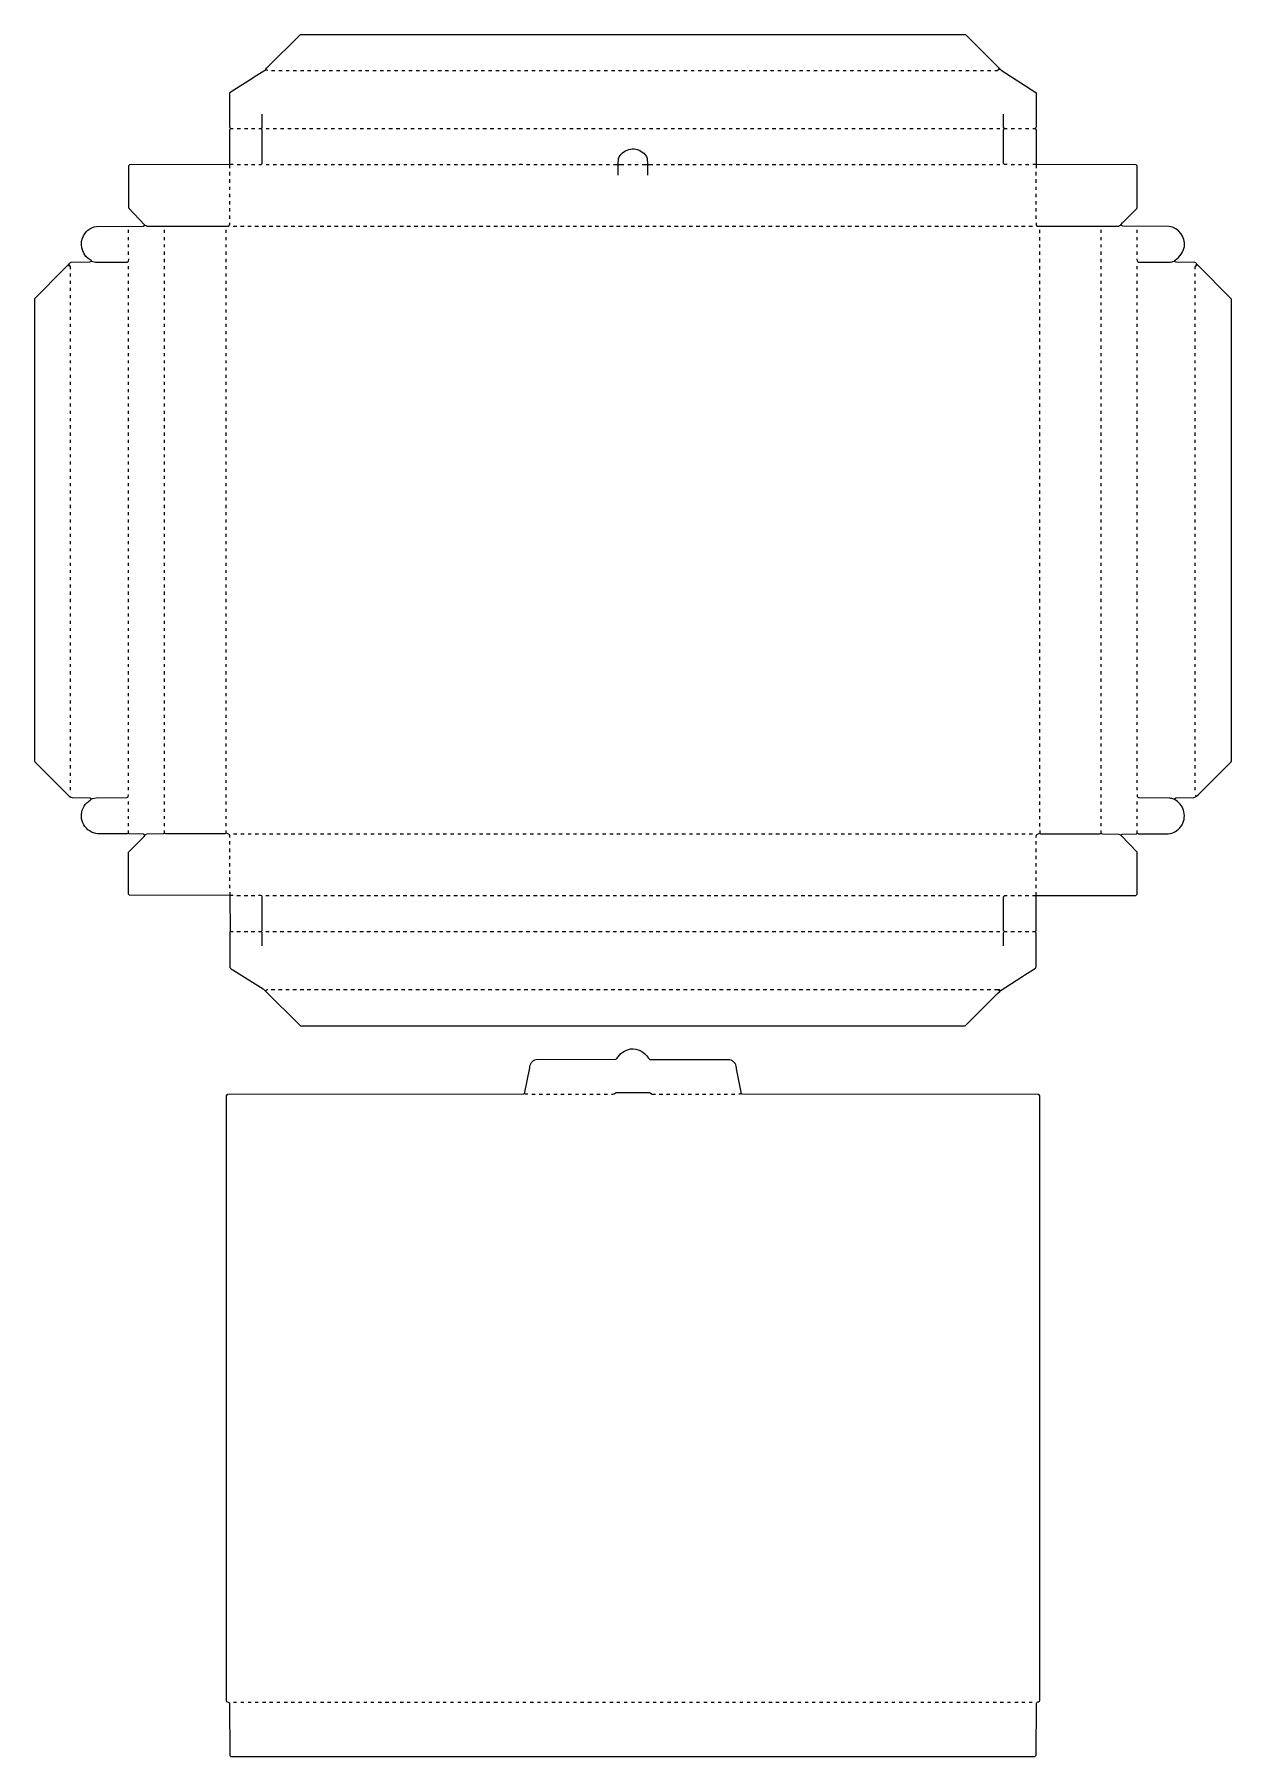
# Model space of a CAD drawing. Extents: x 453 to 4363, y 652 to 6274.
import ezdxf

# ---------------------------------------------------------------- set-up
doc = ezdxf.new("R2010")
doc.units = 0
doc.layers.get('0').update_dxf_attribs({"linetype": 'CONTINUOUS'})

msp = doc.modelspace()

# ---------------------------------------------------------------- linework, layer by layer
at = {"color": 7, "linetype": 'CONTINUOUS'}
for points in [[(1091, 5837), (1091, 5849), (1091.5, 5963), (1093, 5967), (1091.8, 5968.9), (1091, 5970), (1091, 6084), (1092, 6086), (1166.1, 6132.8), (1171, 6136, -0.067868), (1174.1, 6137.8), (1208, 6159), (1208.3, 6160.9), (1212, 6165), (1320.9, 6273.2), (1322, 6274), (3493, 6274), (3495, 6273), (3604, 6164), (3604, 6163), (3606, 6162), (3610.8, 6157.8), (3724, 6085), (3724.2, 6084.1), (3725, 6083), (3725, 5972, 0.165541), (3723, 5967), (3723.3, 5965.1), (3724.5, 5962), (3725, 5849), (3725, 5837)], [(1215, 6156, -0.126966), (1208, 6159)], [(3590, 6156), (3599, 6156.4), (3601, 6158, 0.150937), (3606, 6162)], [(1186, 5849), (1194.1, 5849.7, 0.179961), (1197, 5853), (1197, 5963, -0.120666), (1195, 5967), (1195.2, 5967.9), (1196.5, 5971), (1197, 6014)], [(3630, 5849), (3620.9, 5849.7, -0.179961), (3618, 5853), (3618, 5962, 0.165541), (3620, 5967), (3619.8, 5967.9), (3618.5, 5971), (3618, 6014)], [(1102, 5849), (1091, 5849), (765, 5848.5), (763.1, 5847.8, 0.07409), (760, 5844), (760, 5708), (814, 5651, -0.126966), (821, 5648), (1086, 5648, 0.351261), (1091, 5659)], [(2036, 5849, -0.240339), (2047, 5849)], [(2360, 5815), (2360, 5849), (2360.5, 5869, -0.485628), (2438.1, 5890.2, -0.161753), (2454.5, 5870), (2455, 5849), (2455, 5815)], [(2769, 5849, -0.270903), (2780, 5849)], [(3725, 5659), (3725, 5651), (3729, 5648), (3994, 5648, -0.126706), (4001, 5651), (4001.3, 5652.9), (4007, 5659), (4053.2, 5705.9), (4054, 5707), (4055, 5708), (4055, 5845), (4051.1, 5848.2), (3725, 5849), (3714, 5849)], [(639, 5533), (639, 5535), (638, 5536, -0.359948), (609.7, 5609.1, -0.267798), (656, 5647.5), (808, 5648.5), (814, 5651)], [(4176, 5533), (4179, 5537, 0.204948), (4209, 5582, 0.395505), (4159, 5647.5), (4008, 5648.5), (4006.1, 5649.2, 0.105047), (4001, 5651)], [(760, 5541), (759.3, 5532.9, -0.179961), (756, 5530), (653, 5530), (639, 5533), (638.1, 5532.8), (633, 5530.5), (572, 5529.5, 0.13687), (565, 5524), (564, 5522), (563.1, 5521.8), (551, 5510), (550, 5509), (453.8, 5412.1), (453, 5411), (453, 3901), (454, 3899), (566, 3787), (572.1, 3784.2), (572.9, 3783.8), (576, 3782.5), (634, 3781.5, -0.09369), (639, 3779), (643.1, 3779.6), (655, 3781.5), (755, 3782.5, 0.237929), (759.6, 3786.1), (760, 3793)], [(4055, 3793), (4055, 3786, 0.251008), (4060, 3782.5), (4160, 3781.5, -0.083941), (4173, 3779), (4176, 3779), (4181, 3781.5), (4239, 3782.5, 0.10843), (4247, 3787), (4248.9, 3787.3), (4255, 3793), (4361.2, 3899.9), (4363, 3903), (4363, 5410), (4362.2, 5411.1), (4252, 5522), (4251, 5522), (4250, 5524, 0.189148), (4243, 5529.5), (4182, 5530.5), (4176, 5533), (4174.1, 5532.7), (4162, 5530), (4059, 5530, -0.261581), (4055.4, 5534.1), (4055, 5541)], [(4244, 5508), (4244.4, 5516), (4246, 5518, -0.218584), (4250, 5524)], [(1091, 3652, 0.292117), (1088, 3663), (1079, 3666, 0.120666), (1075, 3664), (882, 3664, 0.120666), (878, 3666), (877.1, 3665.8), (874, 3664.5), (820, 3663.5, 0.093588), (815, 3661), (812, 3661), (810.1, 3662.2), (808.9, 3662.8), (762.9, 3664.8), (760, 3666, 0.120666), (756, 3664), (659, 3664), (653.1, 3665.4, -0.120374), (627.8, 3677.8, -0.516364), (635, 3774), (639.8, 3778.1), (640, 3779)], [(3737, 3675), (3737, 3666), (3740, 3664), (3933, 3664, -0.120666), (3937, 3666), (3937.9, 3665.8), (3941, 3664.5), (3995, 3663.5, -0.093588), (4000, 3661), (4003, 3661), (4004.9, 3662.2), (4006.1, 3662.8), (4052.1, 3664.8), (4055, 3666, -0.120666), (4059, 3664), (4156, 3664), (4161.9, 3665.4, 0.452603), (4205.8, 3741.9, 0.188984), (4177, 3776), (4175, 3778), (4175, 3779)], [(4247, 3787, 0.120666), (4245, 3791)], [(3725, 3652, -0.186173), (3726.5, 3662.5), (3737, 3666)], [(1091, 3474), (1091, 3463), (1092, 3345), (1091.7, 3343.1), (1091, 3342), (1091, 3228, 0.084052), (1101.2, 3220.2), (1104.2, 3218.2), (1199.8, 3157.8), (1206, 3153, 0.071294), (1213.1, 3155.7), (1215, 3156)], [(1197, 3299), (1196.5, 3342, 0.142859), (1195, 3345, -0.120666), (1197, 3349), (1197, 3460, 0.226107), (1193, 3462.6), (1185, 3463)], [(1207, 3153), (1207, 3152), (1319.8, 3039.8), (1322, 3038), (3493, 3038), (3495.1, 3039.8), (3599, 3143), (3606, 3150), (3608, 3152), (3610.1, 3153.8), (3675.1, 3195.8), (3677.9, 3197.2, -0.103766), (3681, 3199), (3685, 3202, -0.067868), (3688.1, 3203.8), (3718.9, 3223.2, 0.109652), (3725, 3230), (3725, 3341, -0.120666), (3723, 3345), (3723.3, 3346.9), (3724.5, 3350), (3725, 3463), (3725, 3474)], [(3618, 3299), (3618.5, 3341), (3620, 3345, 0.120666), (3618, 3349), (3618, 3459, -0.262855), (3622, 3462.6), (3630, 3463)], [(2054, 2816), (2070.6, 2900.1, -0.361418), (2092, 2927.5), (2352, 2928.5, 0.113689), (2355, 2931, -0.206094), (2400, 2962, -0.287941), (2458, 2933), (2463, 2928), (2723, 2927.5, -0.365141), (2744.6, 2900.9), (2745.4, 2897.1), (2760.6, 2820.9), (2761, 2816)], [(2065, 2814, -0.137217), (2054, 2816), (2053.1, 2815.8), (2050, 2814.5), (1084, 2813.5, 0.247962), (1079, 2809), (1079, 834, 0.209471), (1088, 829, -0.241897), (1090.5, 825), (1091, 655), (1093.9, 652.8), (1095, 652), (3720, 652), (3721.9, 653.2), (3723, 654, 0.141633), (3724.5, 657), (3725.5, 826, -0.456286), (3732.9, 830.4, 0.158709), (3737, 835), (3737, 2809, 0.216467), (3732, 2813.5), (2765, 2814.5), (2761, 2816), (2758.9, 2815.2, -0.138157), (2754, 2814)], [(2338, 2814, 0.198961), (2353, 2820), (2462, 2820), (2471, 2814.5), (2481, 2814)]]:
    msp.add_lwpolyline(points, format="xyb", dxfattribs=at)
for points in [[(1227, 6156), (1238, 6156)], [(1251, 6156), (1262, 6156)], [(1275, 6156), (1285, 6156)], [(1298, 6156), (1309, 6156)], [(1322, 6156), (1333, 6156)], [(1345, 6156), (1356, 6156)], [(1369, 6156), (1380, 6156)], [(1393, 6156), (1404, 6156)], [(1416, 6156), (1427, 6156)], [(1440, 6156), (1451, 6156)], [(1464, 6156), (1474, 6156)], [(1487, 6156), (1498, 6156)], [(1511, 6156), (1522, 6156)], [(1534, 6156), (1545, 6156)], [(1558, 6156), (1569, 6156)], [(1582, 6156), (1593, 6156)], [(1605, 6156), (1616, 6156)], [(1629, 6156), (1640, 6156)], [(1653, 6156), (1663, 6156)], [(1676, 6156), (1687, 6156)], [(1700, 6156), (1711, 6156)], [(1723, 6156), (1734, 6156)], [(1747, 6156), (1758, 6156)], [(1771, 6156), (1782, 6156)], [(1794, 6156), (1805, 6156)], [(1818, 6156), (1829, 6156)], [(1842, 6156), (1852, 6156)], [(1865, 6156), (1876, 6156)], [(1889, 6156), (1900, 6156)], [(1912, 6156), (1923, 6156)], [(1936, 6156), (1947, 6156)], [(1960, 6156), (1971, 6156)], [(1983, 6156), (1994, 6156)], [(2007, 6156), (2018, 6156)], [(2031, 6156), (2041, 6156)], [(2054, 6156), (2065, 6156)], [(2078, 6156), (2089, 6156)], [(2101, 6156), (2112, 6156)], [(2125, 6156), (2136, 6156)], [(2149, 6156), (2160, 6156)], [(2172, 6156), (2183, 6156)], [(2196, 6156), (2207, 6156)], [(2220, 6156), (2230, 6156)], [(2243, 6156), (2254, 6156)], [(2267, 6156), (2278, 6156)], [(2290, 6156), (2301, 6156)], [(2314, 6156), (2325, 6156)], [(2338, 6156), (2349, 6156)], [(2361, 6156), (2372, 6156)], [(2385, 6156), (2396, 6156)], [(2409, 6156), (2419, 6156)], [(2432, 6156), (2443, 6156)], [(2456, 6156), (2467, 6156)], [(2479, 6156), (2490, 6156)], [(2503, 6156), (2514, 6156)], [(2527, 6156), (2538, 6156)], [(2550, 6156), (2561, 6156)], [(2574, 6156), (2585, 6156)], [(2598, 6156), (2608, 6156)], [(2621, 6156), (2632, 6156)], [(2645, 6156), (2656, 6156)], [(2668, 6156), (2679, 6156)], [(2692, 6156), (2703, 6156)], [(2716, 6156), (2726, 6156)], [(2739, 6156), (2750, 6156)], [(2763, 6156), (2774, 6156)], [(2787, 6156), (2797, 6156)], [(2810, 6156), (2821, 6156)], [(2834, 6156), (2845, 6156)], [(2857, 6156), (2868, 6156)], [(2881, 6156), (2892, 6156)], [(2905, 6156), (2915, 6156)], [(2928, 6156), (2939, 6156)], [(2952, 6156), (2963, 6156)], [(2976, 6156), (2986, 6156)], [(2999, 6156), (3010, 6156)], [(3023, 6156), (3034, 6156)], [(3046, 6156), (3057, 6156)], [(3070, 6156), (3081, 6156)], [(3094, 6156), (3104, 6156)], [(3117, 6156), (3128, 6156)], [(3141, 6156), (3152, 6156)], [(3165, 6156), (3175, 6156)], [(3188, 6156), (3199, 6156)], [(3212, 6156), (3223, 6156)], [(3235, 6156), (3246, 6156)], [(3259, 6156), (3270, 6156)], [(3283, 6156), (3293, 6156)], [(3306, 6156), (3317, 6156)], [(3330, 6156), (3341, 6156)], [(3354, 6156), (3364, 6156)], [(3377, 6156), (3388, 6156)], [(3401, 6156), (3412, 6156)], [(3424, 6156), (3435, 6156)], [(3448, 6156), (3459, 6156)], [(3472, 6156), (3482, 6156)], [(3495, 6156), (3506, 6156)], [(3519, 6156), (3530, 6156)], [(3543, 6156), (3553, 6156)], [(3566, 6156), (3577, 6156)], [(1093, 5967), (1102, 5967)], [(1115, 5967), (1126, 5967)], [(1139, 5967), (1150, 5967)], [(1162, 5967), (1173, 5967)], [(1186, 5967), (1195, 5967)], [(1210, 5967), (1220, 5967)], [(1233, 5967), (1244, 5967)], [(1257, 5967), (1268, 5967)], [(1281, 5967), (1291, 5967)], [(1304, 5967), (1315, 5967)], [(1328, 5967), (1339, 5967)], [(1351, 5967), (1362, 5967)], [(1375, 5967), (1386, 5967)], [(1399, 5967), (1409, 5967)], [(1422, 5967), (1433, 5967)], [(1446, 5967), (1457, 5967)], [(1470, 5967), (1480, 5967)], [(1493, 5967), (1504, 5967)], [(1517, 5967), (1528, 5967)], [(1540, 5967), (1551, 5967)], [(1564, 5967), (1575, 5967)], [(1588, 5967), (1598, 5967)], [(1611, 5967), (1622, 5967)], [(1635, 5967), (1646, 5967)], [(1659, 5967), (1669, 5967)], [(1682, 5967), (1693, 5967)], [(1706, 5967), (1717, 5967)], [(1729, 5967), (1740, 5967)], [(1753, 5967), (1764, 5967)], [(1777, 5967), (1787, 5967)], [(1800, 5967), (1811, 5967)], [(1824, 5967), (1835, 5967)], [(1847, 5967), (1858, 5967)], [(1871, 5967), (1882, 5967)], [(1895, 5967), (1906, 5967)], [(1918, 5967), (1929, 5967)], [(1942, 5967), (1953, 5967)], [(1966, 5967), (1976, 5967)], [(1989, 5967), (2000, 5967)], [(2013, 5967), (2024, 5967)], [(2036, 5967), (2047, 5967)], [(2060, 5967), (2071, 5967)], [(2084, 5967), (2095, 5967)], [(2107, 5967), (2118, 5967)], [(2131, 5967), (2142, 5967)], [(2155, 5967), (2165, 5967)], [(2178, 5967), (2189, 5967)], [(2202, 5967), (2213, 5967)], [(2225, 5967), (2236, 5967)], [(2249, 5967), (2260, 5967)], [(2273, 5967), (2284, 5967)], [(2296, 5967), (2307, 5967)], [(2320, 5967), (2331, 5967)], [(2344, 5967), (2354, 5967)], [(2367, 5967), (2378, 5967)], [(2391, 5967), (2402, 5967)], [(2414, 5967), (2425, 5967)], [(2438, 5967), (2449, 5967)], [(2462, 5967), (2473, 5967)], [(2485, 5967), (2496, 5967)], [(2509, 5967), (2520, 5967)], [(2533, 5967), (2543, 5967)], [(2556, 5967), (2567, 5967)], [(2580, 5967), (2591, 5967)], [(2603, 5967), (2614, 5967)], [(2627, 5967), (2638, 5967)], [(2651, 5967), (2662, 5967)], [(2674, 5967), (2685, 5967)], [(2698, 5967), (2709, 5967)], [(2722, 5967), (2732, 5967)], [(2745, 5967), (2756, 5967)], [(2769, 5967), (2780, 5967)], [(2792, 5967), (2803, 5967)], [(2816, 5967), (2827, 5967)], [(2840, 5967), (2851, 5967)], [(2863, 5967), (2874, 5967)], [(2887, 5967), (2898, 5967)], [(2911, 5967), (2921, 5967)], [(2934, 5967), (2945, 5967)], [(2958, 5967), (2969, 5967)], [(2981, 5967), (2992, 5967)], [(3005, 5967), (3016, 5967)], [(3029, 5967), (3040, 5967)], [(3052, 5967), (3063, 5967)], [(3076, 5967), (3087, 5967)], [(3100, 5967), (3110, 5967)], [(3123, 5967), (3134, 5967)], [(3147, 5967), (3158, 5967)], [(3170, 5967), (3181, 5967)], [(3194, 5967), (3205, 5967)], [(3218, 5967), (3229, 5967)], [(3241, 5967), (3252, 5967)], [(3265, 5967), (3276, 5967)], [(3289, 5967), (3299, 5967)], [(3312, 5967), (3323, 5967)], [(3336, 5967), (3347, 5967)], [(3359, 5967), (3370, 5967)], [(3383, 5967), (3394, 5967)], [(3407, 5967), (3417, 5967)], [(3430, 5967), (3441, 5967)], [(3454, 5967), (3465, 5967)], [(3478, 5967), (3488, 5967)], [(3501, 5967), (3512, 5967)], [(3525, 5967), (3536, 5967)], [(3548, 5967), (3559, 5967)], [(3572, 5967), (3583, 5967)], [(3596, 5967), (3606, 5967)], [(3620, 5967), (3630, 5967)], [(3643, 5967), (3654, 5967)], [(3667, 5967), (3677, 5967)], [(3690, 5967), (3701, 5967)], [(3714, 5967), (3723, 5967)], [(1115, 5849), (1126, 5849)], [(1139, 5849), (1150, 5849)], [(1162, 5849), (1173, 5849)], [(1210, 5849), (1220, 5849)], [(1233, 5849), (1244, 5849)], [(1257, 5849), (1268, 5849)], [(1281, 5849), (1291, 5849)], [(1304, 5849), (1315, 5849)], [(1328, 5849), (1339, 5849)], [(1351, 5849), (1362, 5849)], [(1375, 5849), (1386, 5849)], [(1399, 5849), (1409, 5849)], [(1422, 5849), (1433, 5849)], [(1446, 5849), (1457, 5849)], [(1470, 5849), (1480, 5849)], [(1493, 5849), (1504, 5849)], [(1517, 5849), (1528, 5849)], [(1540, 5849), (1551, 5849)], [(1564, 5849), (1575, 5849)], [(1588, 5849), (1598, 5849)], [(1611, 5849), (1622, 5849)], [(1635, 5849), (1646, 5849)], [(1659, 5849), (1669, 5849)], [(1682, 5849), (1693, 5849)], [(1706, 5849), (1717, 5849)], [(1729, 5849), (1740, 5849)], [(1753, 5849), (1764, 5849)], [(1777, 5849), (1787, 5849)], [(1800, 5849), (1811, 5849)], [(1824, 5849), (1835, 5849)], [(1847, 5849), (1858, 5849)], [(1871, 5849), (1882, 5849)], [(1895, 5849), (1906, 5849)], [(1918, 5849), (1929, 5849)], [(1942, 5849), (1953, 5849)], [(1966, 5849), (1976, 5849)], [(1989, 5849), (2000, 5849)], [(2013, 5849), (2024, 5849)], [(2060, 5849), (2071, 5849)], [(2084, 5849), (2095, 5849)], [(2107, 5849), (2118, 5849)], [(2131, 5849), (2142, 5849)], [(2155, 5849), (2165, 5849)], [(2178, 5849), (2189, 5849)], [(2202, 5849), (2213, 5849)], [(2225, 5849), (2236, 5849)], [(2249, 5849), (2260, 5849)], [(2273, 5849), (2284, 5849)], [(2296, 5849), (2307, 5849)], [(2320, 5849), (2331, 5849)], [(2344, 5849), (2360, 5849), (2378, 5849)], [(2391, 5849), (2402, 5849)], [(2414, 5849), (2425, 5849)], [(2438, 5849), (2455, 5849), (2473, 5849)], [(2485, 5849), (2496, 5849)], [(2509, 5849), (2520, 5849)], [(2533, 5849), (2543, 5849)], [(2556, 5849), (2567, 5849)], [(2580, 5849), (2591, 5849)], [(2603, 5849), (2614, 5849)], [(2627, 5849), (2638, 5849)], [(2651, 5849), (2662, 5849)], [(2674, 5849), (2685, 5849)], [(2698, 5849), (2709, 5849)], [(2722, 5849), (2732, 5849)], [(2745, 5849), (2756, 5849)], [(2792, 5849), (2803, 5849)], [(2816, 5849), (2827, 5849)], [(2840, 5849), (2851, 5849)], [(2863, 5849), (2874, 5849)], [(2887, 5849), (2898, 5849)], [(2911, 5849), (2921, 5849)], [(2934, 5849), (2945, 5849)], [(2958, 5849), (2969, 5849)], [(2981, 5849), (2992, 5849)], [(3005, 5849), (3016, 5849)], [(3029, 5849), (3040, 5849)], [(3052, 5849), (3063, 5849)], [(3076, 5849), (3087, 5849)], [(3100, 5849), (3110, 5849)], [(3123, 5849), (3134, 5849)], [(3147, 5849), (3158, 5849)], [(3170, 5849), (3181, 5849)], [(3194, 5849), (3205, 5849)], [(3218, 5849), (3229, 5849)], [(3241, 5849), (3252, 5849)], [(3265, 5849), (3276, 5849)], [(3289, 5849), (3299, 5849)], [(3312, 5849), (3323, 5849)], [(3336, 5849), (3347, 5849)], [(3359, 5849), (3370, 5849)], [(3383, 5849), (3394, 5849)], [(3407, 5849), (3417, 5849)], [(3430, 5849), (3441, 5849)], [(3454, 5849), (3465, 5849)], [(3478, 5849), (3488, 5849)], [(3501, 5849), (3512, 5849)], [(3525, 5849), (3536, 5849)], [(3548, 5849), (3559, 5849)], [(3572, 5849), (3583, 5849)], [(3596, 5849), (3606, 5849)], [(3643, 5849), (3654, 5849)], [(3667, 5849), (3677, 5849)], [(3690, 5849), (3701, 5849)], [(1091, 5814), (1091, 5825)], [(1091, 5790), (1091, 5801)], [(3725, 5814), (3725, 5825)], [(3725, 5790), (3725, 5801)], [(1091, 5767), (1091, 5777)], [(1091, 5743), (1091, 5754)], [(3725, 5767), (3725, 5777)], [(3725, 5743), (3725, 5754)], [(1091, 5719), (1091, 5730)], [(1091, 5696), (1091, 5707)], [(1091, 5672), (1091, 5683)], [(3725, 5719), (3725, 5730)], [(3725, 5696), (3725, 5707)], [(3725, 5672), (3725, 5683)], [(760, 5626), (760, 5636)], [(878, 5626), (878, 5636)], [(1079, 5626), (1079, 5636)], [(1102, 5648), (1114, 5648)], [(1126, 5648), (1138, 5648)], [(1150, 5648), (1161, 5648)], [(1173, 5648), (1185, 5648)], [(1197, 5648), (1209, 5648)], [(1220, 5648), (1232, 5648)], [(1244, 5648), (1256, 5648)], [(1268, 5648), (1280, 5648)], [(1291, 5648), (1303, 5648)], [(1315, 5648), (1327, 5648)], [(1339, 5648), (1350, 5648)], [(1362, 5648), (1374, 5648)], [(1386, 5648), (1398, 5648)], [(1409, 5648), (1421, 5648)], [(1433, 5648), (1445, 5648)], [(1457, 5648), (1469, 5648)], [(1480, 5648), (1492, 5648)], [(1504, 5648), (1516, 5648)], [(1528, 5648), (1539, 5648)], [(1551, 5648), (1563, 5648)], [(1575, 5648), (1587, 5648)], [(1598, 5648), (1610, 5648)], [(1622, 5648), (1634, 5648)], [(1646, 5648), (1658, 5648)], [(1669, 5648), (1681, 5648)], [(1693, 5648), (1705, 5648)], [(1717, 5648), (1728, 5648)], [(1740, 5648), (1752, 5648)], [(1764, 5648), (1776, 5648)], [(1787, 5648), (1799, 5648)], [(1811, 5648), (1823, 5648)], [(1835, 5648), (1846, 5648)], [(1858, 5648), (1870, 5648)], [(1882, 5648), (1894, 5648)], [(1906, 5648), (1917, 5648)], [(1929, 5648), (1941, 5648)], [(1953, 5648), (1965, 5648)], [(1976, 5648), (1988, 5648)], [(2000, 5648), (2012, 5648)], [(2024, 5648), (2035, 5648)], [(2047, 5648), (2059, 5648)], [(2071, 5648), (2083, 5648)], [(2095, 5648), (2106, 5648)], [(2118, 5648), (2130, 5648)], [(2142, 5648), (2154, 5648)], [(2165, 5648), (2177, 5648)], [(2189, 5648), (2201, 5648)], [(2213, 5648), (2224, 5648)], [(2236, 5648), (2248, 5648)], [(2260, 5648), (2272, 5648)], [(2284, 5648), (2295, 5648)], [(2307, 5648), (2319, 5648)], [(2331, 5648), (2343, 5648)], [(2354, 5648), (2366, 5648)], [(2378, 5648), (2390, 5648)], [(2402, 5648), (2413, 5648)], [(2425, 5648), (2437, 5648)], [(2449, 5648), (2461, 5648)], [(2473, 5648), (2484, 5648)], [(2496, 5648), (2508, 5648)], [(2520, 5648), (2532, 5648)], [(2543, 5648), (2555, 5648)], [(2567, 5648), (2579, 5648)], [(2591, 5648), (2602, 5648)], [(2614, 5648), (2626, 5648)], [(2638, 5648), (2650, 5648)], [(2662, 5648), (2673, 5648)], [(2685, 5648), (2697, 5648)], [(2709, 5648), (2721, 5648)], [(2732, 5648), (2744, 5648)], [(2756, 5648), (2768, 5648)], [(2780, 5648), (2791, 5648)], [(2803, 5648), (2815, 5648)], [(2827, 5648), (2839, 5648)], [(2851, 5648), (2862, 5648)], [(2874, 5648), (2886, 5648)], [(2898, 5648), (2910, 5648)], [(2921, 5648), (2933, 5648)], [(2945, 5648), (2957, 5648)], [(2969, 5648), (2980, 5648)], [(2992, 5648), (3004, 5648)], [(3016, 5648), (3028, 5648)], [(3040, 5648), (3051, 5648)], [(3063, 5648), (3075, 5648)], [(3087, 5648), (3099, 5648)], [(3110, 5648), (3122, 5648)], [(3134, 5648), (3146, 5648)], [(3158, 5648), (3169, 5648)], [(3181, 5648), (3193, 5648)], [(3205, 5648), (3217, 5648)], [(3229, 5648), (3240, 5648)], [(3252, 5648), (3264, 5648)], [(3276, 5648), (3288, 5648)], [(3299, 5648), (3311, 5648)], [(3323, 5648), (3335, 5648)], [(3347, 5648), (3358, 5648)], [(3370, 5648), (3382, 5648)], [(3394, 5648), (3406, 5648)], [(3418, 5648), (3429, 5648)], [(3441, 5648), (3453, 5648)], [(3465, 5648), (3477, 5648)], [(3488, 5648), (3500, 5648)], [(3512, 5648), (3524, 5648)], [(3536, 5648), (3547, 5648)], [(3559, 5648), (3571, 5648)], [(3583, 5648), (3595, 5648)], [(3607, 5648), (3618, 5648)], [(3630, 5648), (3642, 5648)], [(3654, 5648), (3666, 5648)], [(3677, 5648), (3689, 5648)], [(3701, 5648), (3713, 5648)], [(3737, 5625), (3737, 5636)], [(3937, 5626), (3937, 5636)], [(4055, 5626), (4055, 5636)], [(760, 5602), (760, 5612)], [(760, 5579), (760, 5588)], [(878, 5602), (878, 5612)], [(878, 5579), (878, 5588)], [(1079, 5602), (1079, 5612)], [(1079, 5579), (1079, 5588)], [(3737, 5601), (3737, 5612)], [(3737, 5578), (3737, 5588)], [(3937, 5602), (3937, 5612)], [(3937, 5579), (3937, 5588)], [(4055, 5602), (4055, 5612)], [(4055, 5579), (4055, 5588)], [(571, 5508), (571, 5516), (569, 5518), (569, 5520), (565, 5524)], [(760, 5555), (760, 5565)], [(760, 5508), (760, 5518)], [(878, 5555), (878, 5565)], [(878, 5531), (878, 5541)], [(878, 5508), (878, 5518)], [(1079, 5555), (1079, 5565)], [(1079, 5531), (1079, 5541)], [(1079, 5508), (1079, 5518)], [(3737, 5554), (3737, 5565)], [(3737, 5530), (3737, 5541)], [(3737, 5507), (3737, 5518)], [(3937, 5555), (3937, 5565)], [(3937, 5531), (3937, 5541)], [(3937, 5508), (3937, 5518)], [(4055, 5555), (4055, 5565)], [(4055, 5508), (4055, 5518)], [(571, 5484), (571, 5494)], [(571, 5460), (571, 5470)], [(760, 5484), (760, 5494)], [(760, 5460), (760, 5470)], [(878, 5484), (878, 5494)], [(878, 5460), (878, 5470)], [(1079, 5484), (1079, 5494)], [(1079, 5460), (1079, 5470)], [(3737, 5483), (3737, 5494)], [(3737, 5459), (3737, 5470)], [(3937, 5484), (3937, 5494)], [(3937, 5460), (3937, 5470)], [(4055, 5484), (4055, 5494)], [(4055, 5460), (4055, 5470)], [(4244, 5484), (4244, 5494)], [(4244, 5460), (4244, 5470)], [(571, 5437), (571, 5447)], [(571, 5413), (571, 5423)], [(571, 5390), (571, 5399)], [(760, 5437), (760, 5447)], [(760, 5413), (760, 5423)], [(760, 5390), (760, 5399)], [(878, 5437), (878, 5447)], [(878, 5413), (878, 5423)], [(878, 5390), (878, 5399)], [(1079, 5437), (1079, 5447)], [(1079, 5413), (1079, 5423)], [(1079, 5390), (1079, 5399)], [(3737, 5436), (3737, 5447)], [(3737, 5412), (3737, 5423)], [(3737, 5389), (3737, 5399)], [(3937, 5437), (3937, 5447)], [(3937, 5413), (3937, 5423)], [(3937, 5390), (3937, 5399)], [(4055, 5437), (4055, 5447)], [(4055, 5413), (4055, 5423)], [(4055, 5390), (4055, 5399)], [(4244, 5437), (4244, 5447)], [(4244, 5413), (4244, 5423)], [(4244, 5390), (4244, 5399)], [(571, 5366), (571, 5376)], [(571, 5342), (571, 5352)], [(760, 5366), (760, 5376)], [(760, 5342), (760, 5352)], [(878, 5366), (878, 5376)], [(878, 5342), (878, 5352)], [(1079, 5366), (1079, 5376)], [(1079, 5342), (1079, 5352)], [(3737, 5365), (3737, 5376)], [(3737, 5341), (3737, 5352)], [(3937, 5366), (3937, 5376)], [(3937, 5342), (3937, 5352)], [(4055, 5366), (4055, 5376)], [(4055, 5342), (4055, 5352)], [(4244, 5366), (4244, 5376)], [(4244, 5342), (4244, 5352)], [(571, 5319), (571, 5329)], [(571, 5295), (571, 5305)], [(760, 5319), (760, 5329)], [(760, 5295), (760, 5305)], [(878, 5319), (878, 5329)], [(878, 5295), (878, 5305)], [(1079, 5319), (1079, 5329)], [(1079, 5295), (1079, 5305)], [(3737, 5318), (3737, 5329)], [(3737, 5294), (3737, 5305)], [(3937, 5319), (3937, 5329)], [(3937, 5295), (3937, 5305)], [(4055, 5319), (4055, 5329)], [(4055, 5295), (4055, 5305)], [(4244, 5319), (4244, 5329)], [(4244, 5295), (4244, 5305)], [(571, 5272), (571, 5281)], [(571, 5248), (571, 5258)], [(571, 5224), (571, 5234)], [(760, 5272), (760, 5281)], [(760, 5248), (760, 5258)], [(760, 5224), (760, 5234)], [(878, 5272), (878, 5281)], [(878, 5248), (878, 5258)], [(878, 5224), (878, 5234)], [(1079, 5272), (1079, 5281)], [(1079, 5248), (1079, 5258)], [(1079, 5224), (1079, 5234)], [(3737, 5271), (3737, 5281)], [(3737, 5247), (3737, 5258)], [(3737, 5223), (3737, 5234)], [(3937, 5272), (3937, 5281)], [(3937, 5248), (3937, 5258)], [(3937, 5224), (3937, 5234)], [(4055, 5272), (4055, 5281)], [(4055, 5248), (4055, 5258)], [(4055, 5224), (4055, 5234)], [(4244, 5272), (4244, 5281)], [(4244, 5248), (4244, 5258)], [(4244, 5224), (4244, 5234)], [(571, 5201), (571, 5210)], [(571, 5177), (571, 5187)], [(760, 5201), (760, 5210)], [(760, 5177), (760, 5187)], [(878, 5201), (878, 5210)], [(878, 5177), (878, 5187)], [(1079, 5201), (1079, 5210)], [(1079, 5177), (1079, 5187)], [(3737, 5200), (3737, 5210)], [(3737, 5176), (3737, 5187)], [(3937, 5201), (3937, 5210)], [(3937, 5177), (3937, 5187)], [(4055, 5201), (4055, 5210)], [(4055, 5177), (4055, 5187)], [(4244, 5201), (4244, 5210)], [(4244, 5177), (4244, 5187)], [(571, 5153), (571, 5163)], [(571, 5130), (571, 5140)], [(760, 5153), (760, 5163)], [(760, 5130), (760, 5140)], [(878, 5153), (878, 5163)], [(878, 5130), (878, 5140)], [(1079, 5153), (1079, 5163)], [(1079, 5130), (1079, 5140)], [(3737, 5152), (3737, 5163)], [(3737, 5129), (3737, 5140)], [(3937, 5153), (3937, 5163)], [(3937, 5130), (3937, 5140)], [(4055, 5153), (4055, 5163)], [(4055, 5130), (4055, 5140)], [(4244, 5153), (4244, 5163)], [(4244, 5130), (4244, 5140)], [(571, 5106), (571, 5116)], [(571, 5083), (571, 5092)], [(571, 5059), (571, 5069)], [(760, 5106), (760, 5116)], [(760, 5083), (760, 5092)], [(760, 5059), (760, 5069)], [(878, 5106), (878, 5116)], [(878, 5083), (878, 5092)], [(878, 5059), (878, 5069)], [(1079, 5106), (1079, 5116)], [(1079, 5083), (1079, 5092)], [(1079, 5059), (1079, 5069)], [(3737, 5105), (3737, 5116)], [(3737, 5082), (3737, 5092)], [(3737, 5058), (3737, 5069)], [(3937, 5106), (3937, 5116)], [(3937, 5083), (3937, 5092)], [(3937, 5059), (3937, 5069)], [(4055, 5106), (4055, 5116)], [(4055, 5083), (4055, 5092)], [(4055, 5059), (4055, 5069)], [(4244, 5106), (4244, 5116)], [(4244, 5083), (4244, 5092)], [(4244, 5059), (4244, 5069)], [(571, 5035), (571, 5045)], [(571, 5012), (571, 5021)], [(760, 5035), (760, 5045)], [(760, 5012), (760, 5022)], [(878, 5035), (878, 5045)], [(878, 5012), (878, 5022)], [(1079, 5035), (1079, 5045)], [(1079, 5012), (1079, 5022)], [(3737, 5034), (3737, 5045)], [(3737, 5011), (3737, 5022)], [(3937, 5035), (3937, 5045)], [(3937, 5012), (3937, 5022)], [(4055, 5035), (4055, 5045)], [(4055, 5012), (4055, 5022)], [(4244, 5035), (4244, 5045)], [(4244, 5012), (4244, 5021)], [(571, 4988), (571, 4998)], [(571, 4964), (571, 4974)], [(571, 4941), (571, 4951)], [(760, 4988), (760, 4998)], [(760, 4964), (760, 4974)], [(760, 4941), (760, 4951)], [(878, 4988), (878, 4998)], [(878, 4964), (878, 4974)], [(878, 4941), (878, 4951)], [(1079, 4988), (1079, 4998)], [(1079, 4964), (1079, 4974)], [(1079, 4941), (1079, 4951)], [(3737, 4987), (3737, 4998)], [(3737, 4963), (3737, 4974)], [(3737, 4940), (3737, 4951)], [(3937, 4988), (3937, 4998)], [(3937, 4964), (3937, 4974)], [(3937, 4941), (3937, 4951)], [(4055, 4988), (4055, 4998)], [(4055, 4964), (4055, 4974)], [(4055, 4941), (4055, 4951)], [(4244, 4988), (4244, 4998)], [(4244, 4964), (4244, 4974)], [(4244, 4941), (4244, 4951)], [(571, 4917), (571, 4927)], [(571, 4894), (571, 4903)], [(760, 4917), (760, 4927)], [(760, 4894), (760, 4903)], [(878, 4917), (878, 4927)], [(878, 4894), (878, 4903)], [(1079, 4917), (1079, 4927)], [(1079, 4894), (1079, 4903)], [(3737, 4916), (3737, 4927)], [(3737, 4893), (3737, 4903)], [(3937, 4917), (3937, 4927)], [(3937, 4894), (3937, 4903)], [(4055, 4917), (4055, 4927)], [(4055, 4894), (4055, 4903)], [(4244, 4917), (4244, 4927)], [(4244, 4894), (4244, 4903)], [(571, 4870), (571, 4880)], [(571, 4846), (571, 4856)], [(760, 4870), (760, 4880)], [(760, 4846), (760, 4856)], [(878, 4870), (878, 4880)], [(878, 4846), (878, 4856)], [(1079, 4870), (1079, 4880)], [(1079, 4846), (1079, 4856)], [(3737, 4869), (3737, 4880)], [(3737, 4845), (3737, 4856)], [(3937, 4870), (3937, 4880)], [(3937, 4846), (3937, 4856)], [(4055, 4870), (4055, 4880)], [(4055, 4846), (4055, 4856)], [(4244, 4870), (4244, 4880)], [(4244, 4846), (4244, 4856)], [(571, 4823), (571, 4833)], [(571, 4799), (571, 4809)], [(571, 4775), (571, 4785)], [(760, 4823), (760, 4833)], [(760, 4799), (760, 4809)], [(760, 4775), (760, 4785)], [(878, 4823), (878, 4833)], [(878, 4799), (878, 4809)], [(878, 4775), (878, 4785)], [(1079, 4823), (1079, 4833)], [(1079, 4799), (1079, 4809)], [(1079, 4775), (1079, 4785)], [(3737, 4822), (3737, 4833)], [(3737, 4798), (3737, 4809)], [(3737, 4774), (3737, 4785)], [(3937, 4823), (3937, 4833)], [(3937, 4799), (3937, 4809)], [(3937, 4775), (3937, 4785)], [(4055, 4823), (4055, 4833)], [(4055, 4799), (4055, 4809)], [(4055, 4775), (4055, 4785)], [(4244, 4823), (4244, 4833)], [(4244, 4799), (4244, 4809)], [(4244, 4775), (4244, 4785)], [(571, 4752), (571, 4762)], [(571, 4728), (571, 4738)], [(760, 4752), (760, 4762)], [(760, 4728), (760, 4738)], [(878, 4752), (878, 4762)], [(878, 4728), (878, 4738)], [(1079, 4752), (1079, 4762)], [(1079, 4728), (1079, 4738)], [(3737, 4751), (3737, 4762)], [(3737, 4727), (3737, 4738)], [(3937, 4752), (3937, 4762)], [(3937, 4728), (3937, 4738)], [(4055, 4752), (4055, 4762)], [(4055, 4728), (4055, 4738)], [(4244, 4752), (4244, 4762)], [(4244, 4728), (4244, 4738)], [(571, 4705), (571, 4714)], [(571, 4681), (571, 4691)], [(571, 4657), (571, 4667)], [(760, 4705), (760, 4714)], [(760, 4681), (760, 4691)], [(760, 4657), (760, 4667)], [(878, 4705), (878, 4714)], [(878, 4681), (878, 4691)], [(878, 4657), (878, 4667)], [(1079, 4705), (1079, 4714)], [(1079, 4681), (1079, 4691)], [(1079, 4657), (1079, 4667)], [(3737, 4704), (3737, 4714)], [(3737, 4680), (3737, 4691)], [(3737, 4656), (3737, 4667)], [(3937, 4705), (3937, 4714)], [(3937, 4681), (3937, 4691)], [(3937, 4657), (3937, 4667)], [(4055, 4705), (4055, 4714)], [(4055, 4681), (4055, 4691)], [(4055, 4657), (4055, 4667)], [(4244, 4705), (4244, 4714)], [(4244, 4681), (4244, 4691)], [(4244, 4657), (4244, 4667)], [(571, 4634), (571, 4644)], [(571, 4610), (571, 4620)], [(760, 4634), (760, 4644)], [(760, 4610), (760, 4620)], [(878, 4634), (878, 4644)], [(878, 4610), (878, 4620)], [(1079, 4634), (1079, 4644)], [(1079, 4610), (1079, 4620)], [(3737, 4633), (3737, 4644)], [(3737, 4609), (3737, 4620)], [(3937, 4634), (3937, 4644)], [(3937, 4610), (3937, 4620)], [(4055, 4634), (4055, 4644)], [(4055, 4610), (4055, 4620)], [(4244, 4634), (4244, 4644)], [(4244, 4610), (4244, 4620)], [(571, 4587), (571, 4596)], [(571, 4563), (571, 4573)], [(760, 4587), (760, 4596)], [(760, 4563), (760, 4573)], [(878, 4587), (878, 4596)], [(878, 4563), (878, 4573)], [(1079, 4587), (1079, 4596)], [(1079, 4563), (1079, 4573)], [(3737, 4586), (3737, 4596)], [(3737, 4562), (3737, 4573)], [(3937, 4587), (3937, 4596)], [(3937, 4563), (3937, 4573)], [(4055, 4587), (4055, 4596)], [(4055, 4563), (4055, 4573)], [(4244, 4587), (4244, 4596)], [(4244, 4563), (4244, 4573)], [(571, 4539), (571, 4549)], [(571, 4516), (571, 4525)], [(571, 4492), (571, 4502)], [(760, 4539), (760, 4549)], [(760, 4516), (760, 4525)], [(760, 4492), (760, 4502)], [(878, 4539), (878, 4549)], [(878, 4516), (878, 4525)], [(878, 4492), (878, 4502)], [(1079, 4539), (1079, 4549)], [(1079, 4516), (1079, 4525)], [(1079, 4492), (1079, 4502)], [(3737, 4538), (3737, 4549)], [(3737, 4515), (3737, 4525)], [(3737, 4491), (3737, 4502)], [(3937, 4539), (3937, 4549)], [(3937, 4516), (3937, 4525)], [(3937, 4492), (3937, 4502)], [(4055, 4539), (4055, 4549)], [(4055, 4516), (4055, 4525)], [(4055, 4492), (4055, 4502)], [(4244, 4539), (4244, 4549)], [(4244, 4516), (4244, 4525)], [(4244, 4492), (4244, 4502)], [(571, 4468), (571, 4478)], [(571, 4445), (571, 4455)], [(760, 4468), (760, 4478)], [(760, 4445), (760, 4455)], [(878, 4468), (878, 4478)], [(878, 4445), (878, 4455)], [(1079, 4468), (1079, 4478)], [(1079, 4445), (1079, 4455)], [(3737, 4467), (3737, 4478)], [(3737, 4444), (3737, 4455)], [(3937, 4468), (3937, 4478)], [(3937, 4445), (3937, 4455)], [(4055, 4468), (4055, 4478)], [(4055, 4445), (4055, 4455)], [(4244, 4468), (4244, 4478)], [(4244, 4445), (4244, 4455)], [(571, 4421), (571, 4431)], [(571, 4398), (571, 4407)], [(760, 4421), (760, 4431)], [(760, 4398), (760, 4407)], [(878, 4421), (878, 4431)], [(878, 4398), (878, 4407)], [(1079, 4421), (1079, 4431)], [(1079, 4398), (1079, 4407)], [(3737, 4420), (3737, 4431)], [(3737, 4397), (3737, 4407)], [(3937, 4421), (3937, 4431)], [(3937, 4398), (3937, 4407)], [(4055, 4421), (4055, 4431)], [(4055, 4398), (4055, 4407)], [(4244, 4421), (4244, 4431)], [(4244, 4398), (4244, 4407)], [(571, 4374), (571, 4384)], [(571, 4350), (571, 4360)], [(571, 4327), (571, 4336)], [(760, 4374), (760, 4384)], [(760, 4350), (760, 4360)], [(760, 4327), (760, 4336)], [(878, 4374), (878, 4384)], [(878, 4350), (878, 4360)], [(878, 4327), (878, 4336)], [(1079, 4374), (1079, 4384)], [(1079, 4350), (1079, 4360)], [(1079, 4327), (1079, 4336)], [(3737, 4373), (3737, 4384)], [(3737, 4349), (3737, 4360)], [(3737, 4326), (3737, 4336)], [(3937, 4374), (3937, 4384)], [(3937, 4350), (3937, 4360)], [(3937, 4327), (3937, 4336)], [(4055, 4374), (4055, 4384)], [(4055, 4350), (4055, 4360)], [(4055, 4327), (4055, 4336)], [(4244, 4374), (4244, 4384)], [(4244, 4350), (4244, 4360)], [(4244, 4327), (4244, 4336)], [(571, 4303), (571, 4313)], [(571, 4279), (571, 4289)], [(760, 4303), (760, 4313)], [(760, 4279), (760, 4289)], [(878, 4303), (878, 4313)], [(878, 4279), (878, 4289)], [(1079, 4303), (1079, 4313)], [(1079, 4279), (1079, 4289)], [(3737, 4302), (3737, 4313)], [(3737, 4278), (3737, 4289)], [(3937, 4303), (3937, 4313)], [(3937, 4279), (3937, 4289)], [(4055, 4303), (4055, 4313)], [(4055, 4279), (4055, 4289)], [(4244, 4303), (4244, 4313)], [(4244, 4279), (4244, 4289)], [(571, 4256), (571, 4266)], [(571, 4232), (571, 4242)], [(571, 4209), (571, 4218)], [(760, 4256), (760, 4266)], [(760, 4232), (760, 4242)], [(760, 4209), (760, 4218)], [(878, 4256), (878, 4266)], [(878, 4232), (878, 4242)], [(878, 4209), (878, 4218)], [(1079, 4256), (1079, 4266)], [(1079, 4232), (1079, 4242)], [(1079, 4209), (1079, 4218)], [(3737, 4255), (3737, 4266)], [(3737, 4231), (3737, 4242)], [(3737, 4208), (3737, 4218)], [(3937, 4256), (3937, 4266)], [(3937, 4232), (3937, 4242)], [(3937, 4209), (3937, 4218)], [(4055, 4256), (4055, 4266)], [(4055, 4232), (4055, 4242)], [(4055, 4209), (4055, 4218)], [(4244, 4256), (4244, 4266)], [(4244, 4232), (4244, 4242)], [(4244, 4209), (4244, 4218)], [(571, 4185), (571, 4195)], [(571, 4161), (571, 4171)], [(760, 4185), (760, 4195)], [(760, 4161), (760, 4171)], [(878, 4185), (878, 4195)], [(878, 4161), (878, 4171)], [(1079, 4185), (1079, 4195)], [(1079, 4161), (1079, 4171)], [(3737, 4184), (3737, 4195)], [(3737, 4160), (3737, 4171)], [(3937, 4185), (3937, 4195)], [(3937, 4161), (3937, 4171)], [(4055, 4185), (4055, 4195)], [(4055, 4161), (4055, 4171)], [(4244, 4185), (4244, 4195)], [(4244, 4161), (4244, 4171)], [(571, 4138), (571, 4148)], [(571, 4114), (571, 4124)], [(760, 4138), (760, 4148)], [(760, 4114), (760, 4124)], [(878, 4138), (878, 4148)], [(878, 4114), (878, 4124)], [(1079, 4138), (1079, 4148)], [(1079, 4114), (1079, 4124)], [(3737, 4137), (3737, 4148)], [(3737, 4113), (3737, 4124)], [(3937, 4138), (3937, 4148)], [(3937, 4114), (3937, 4124)], [(4055, 4138), (4055, 4148)], [(4055, 4114), (4055, 4124)], [(4244, 4138), (4244, 4148)], [(4244, 4114), (4244, 4124)], [(571, 4090), (571, 4100)], [(571, 4067), (571, 4077)], [(571, 4043), (571, 4053)], [(760, 4090), (760, 4100)], [(760, 4067), (760, 4077)], [(760, 4043), (760, 4053)], [(878, 4090), (878, 4100)], [(878, 4067), (878, 4077)], [(878, 4043), (878, 4053)], [(1079, 4090), (1079, 4100)], [(1079, 4067), (1079, 4077)], [(1079, 4043), (1079, 4053)], [(3737, 4089), (3737, 4100)], [(3737, 4066), (3737, 4077)], [(3737, 4042), (3737, 4053)], [(3937, 4090), (3937, 4100)], [(3937, 4067), (3937, 4077)], [(3937, 4043), (3937, 4053)], [(4055, 4090), (4055, 4100)], [(4055, 4067), (4055, 4077)], [(4055, 4043), (4055, 4053)], [(4244, 4090), (4244, 4100)], [(4244, 4067), (4244, 4077)], [(4244, 4043), (4244, 4053)], [(571, 4020), (571, 4029)], [(571, 3996), (571, 4006)], [(760, 4020), (760, 4029)], [(760, 3996), (760, 4006)], [(878, 4020), (878, 4029)], [(878, 3996), (878, 4006)], [(1079, 4020), (1079, 4029)], [(1079, 3996), (1079, 4006)], [(3737, 4019), (3737, 4029)], [(3737, 3995), (3737, 4006)], [(3937, 4020), (3937, 4029)], [(3937, 3996), (3937, 4006)], [(4055, 4020), (4055, 4029)], [(4055, 3996), (4055, 4006)], [(4244, 4020), (4244, 4029)], [(4244, 3996), (4244, 4006)], [(571, 3972), (571, 3982)], [(571, 3949), (571, 3959)], [(760, 3972), (760, 3982)], [(760, 3949), (760, 3959)], [(878, 3972), (878, 3982)], [(878, 3949), (878, 3959)], [(1079, 3972), (1079, 3982)], [(1079, 3949), (1079, 3959)], [(3737, 3971), (3737, 3982)], [(3737, 3948), (3737, 3959)], [(3937, 3972), (3937, 3982)], [(3937, 3949), (3937, 3959)], [(4055, 3972), (4055, 3982)], [(4055, 3949), (4055, 3959)], [(4244, 3972), (4244, 3982)], [(4244, 3949), (4244, 3959)], [(571, 3925), (571, 3935)], [(571, 3901), (571, 3911)], [(571, 3878), (571, 3888)], [(760, 3925), (760, 3935)], [(760, 3901), (760, 3911)], [(760, 3878), (760, 3888)], [(878, 3925), (878, 3935)], [(878, 3901), (878, 3911)], [(878, 3878), (878, 3888)], [(1079, 3925), (1079, 3935)], [(1079, 3901), (1079, 3911)], [(1079, 3878), (1079, 3888)], [(3737, 3924), (3737, 3935)], [(3737, 3900), (3737, 3911)], [(3737, 3877), (3737, 3888)], [(3937, 3925), (3937, 3935)], [(3937, 3901), (3937, 3911)], [(3937, 3878), (3937, 3888)], [(4055, 3925), (4055, 3935)], [(4055, 3901), (4055, 3911)], [(4055, 3878), (4055, 3888)], [(4244, 3925), (4244, 3935)], [(4244, 3901), (4244, 3911)], [(4244, 3878), (4244, 3888)], [(571, 3854), (571, 3864)], [(571, 3831), (571, 3840)], [(760, 3854), (760, 3864)], [(760, 3831), (760, 3840)], [(878, 3854), (878, 3864)], [(878, 3831), (878, 3840)], [(1079, 3854), (1079, 3864)], [(1079, 3831), (1079, 3840)], [(3737, 3853), (3737, 3864)], [(3737, 3830), (3737, 3840)], [(3937, 3854), (3937, 3864)], [(3937, 3831), (3937, 3840)], [(4055, 3854), (4055, 3864)], [(4055, 3831), (4055, 3840)], [(4244, 3854), (4244, 3864)], [(4244, 3831), (4244, 3840)], [(571, 3807), (571, 3817)], [(760, 3807), (760, 3817)], [(760, 3760), (760, 3770)], [(878, 3807), (878, 3817)], [(878, 3783), (878, 3793)], [(878, 3760), (878, 3770)], [(1079, 3807), (1079, 3817)], [(1079, 3783), (1079, 3793)], [(1079, 3760), (1079, 3770)], [(3737, 3806), (3737, 3817)], [(3737, 3782), (3737, 3793)], [(3737, 3759), (3737, 3770)], [(3937, 3807), (3937, 3817)], [(3937, 3783), (3937, 3793)], [(3937, 3760), (3937, 3770)], [(4055, 3807), (4055, 3817)], [(4055, 3760), (4055, 3770)], [(4244, 3807), (4244, 3817)], [(760, 3736), (760, 3746)], [(760, 3713), (760, 3722)], [(878, 3736), (878, 3746)], [(878, 3713), (878, 3722)], [(1079, 3736), (1079, 3746)], [(1079, 3713), (1079, 3722)], [(3737, 3735), (3737, 3746)], [(3737, 3712), (3737, 3722)], [(3937, 3736), (3937, 3746)], [(3937, 3713), (3937, 3722)], [(4055, 3736), (4055, 3746)], [(4055, 3713), (4055, 3722)], [(760, 3689), (760, 3699)], [(760, 3666), (760, 3675)], [(1102, 3463), (1091, 3463), (763.9, 3463.8), (760, 3467), (760, 3604), (760.8, 3605.1), (810, 3655), (811, 3656), (813.7, 3659.1), (814, 3661)], [(878, 3689), (878, 3699)], [(878, 3666), (878, 3675)], [(1079, 3689), (1079, 3699)], [(1079, 3666), (1079, 3675)], [(1103, 3664), (1114, 3664)], [(1127, 3664), (1138, 3664)], [(1151, 3664), (1161, 3664)], [(1174, 3664), (1185, 3664)], [(1198, 3664), (1209, 3664)], [(1221, 3664), (1232, 3664)], [(1245, 3664), (1256, 3664)], [(1269, 3664), (1280, 3664)], [(1292, 3664), (1303, 3664)], [(1316, 3664), (1327, 3664)], [(1340, 3664), (1350, 3664)], [(1363, 3664), (1374, 3664)], [(1387, 3664), (1398, 3664)], [(1410, 3664), (1421, 3664)], [(1434, 3664), (1445, 3664)], [(1458, 3664), (1469, 3664)], [(1481, 3664), (1492, 3664)], [(1505, 3664), (1516, 3664)], [(1529, 3664), (1539, 3664)], [(1552, 3664), (1563, 3664)], [(1576, 3664), (1587, 3664)], [(1599, 3664), (1610, 3664)], [(1623, 3664), (1634, 3664)], [(1647, 3664), (1658, 3664)], [(1670, 3664), (1681, 3664)], [(1694, 3664), (1705, 3664)], [(1718, 3664), (1728, 3664)], [(1741, 3664), (1752, 3664)], [(1765, 3664), (1776, 3664)], [(1788, 3664), (1799, 3664)], [(1812, 3664), (1823, 3664)], [(1836, 3664), (1846, 3664)], [(1859, 3664), (1870, 3664)], [(1883, 3664), (1894, 3664)], [(1907, 3664), (1917, 3664)], [(1930, 3664), (1941, 3664)], [(1954, 3664), (1965, 3664)], [(1977, 3664), (1988, 3664)], [(2001, 3664), (2012, 3664)], [(2025, 3664), (2035, 3664)], [(2048, 3664), (2059, 3664)], [(2072, 3664), (2083, 3664)], [(2096, 3664), (2106, 3664)], [(2119, 3664), (2130, 3664)], [(2143, 3664), (2154, 3664)], [(2166, 3664), (2177, 3664)], [(2190, 3664), (2201, 3664)], [(2214, 3664), (2224, 3664)], [(2237, 3664), (2248, 3664)], [(2261, 3664), (2272, 3664)], [(2285, 3664), (2295, 3664)], [(2308, 3664), (2319, 3664)], [(2332, 3664), (2343, 3664)], [(2355, 3664), (2366, 3664)], [(2379, 3664), (2390, 3664)], [(2403, 3664), (2413, 3664)], [(2426, 3664), (2437, 3664)], [(2450, 3664), (2461, 3664)], [(2474, 3664), (2484, 3664)], [(2497, 3664), (2508, 3664)], [(2521, 3664), (2532, 3664)], [(2544, 3664), (2555, 3664)], [(2568, 3664), (2579, 3664)], [(2592, 3664), (2602, 3664)], [(2615, 3664), (2626, 3664)], [(2639, 3664), (2650, 3664)], [(2663, 3664), (2673, 3664)], [(2686, 3664), (2697, 3664)], [(2710, 3664), (2721, 3664)], [(2733, 3664), (2744, 3664)], [(2757, 3664), (2768, 3664)], [(2781, 3664), (2791, 3664)], [(2804, 3664), (2815, 3664)], [(2828, 3664), (2839, 3664)], [(2852, 3664), (2862, 3664)], [(2875, 3664), (2886, 3664)], [(2899, 3664), (2910, 3664)], [(2922, 3664), (2933, 3664)], [(2946, 3664), (2957, 3664)], [(2970, 3664), (2980, 3664)], [(2993, 3664), (3004, 3664)], [(3017, 3664), (3028, 3664)], [(3041, 3664), (3051, 3664)], [(3064, 3664), (3075, 3664)], [(3088, 3664), (3099, 3664)], [(3111, 3664), (3122, 3664)], [(3135, 3664), (3146, 3664)], [(3159, 3664), (3169, 3664)], [(3182, 3664), (3193, 3664)], [(3206, 3664), (3217, 3664)], [(3230, 3664), (3240, 3664)], [(3253, 3664), (3264, 3664)], [(3277, 3664), (3288, 3664)], [(3300, 3664), (3311, 3664)], [(3324, 3664), (3335, 3664)], [(3348, 3664), (3358, 3664)], [(3371, 3664), (3382, 3664)], [(3395, 3664), (3406, 3664)], [(3418, 3664), (3429, 3664)], [(3442, 3664), (3453, 3664)], [(3466, 3664), (3477, 3664)], [(3489, 3664), (3500, 3664)], [(3513, 3664), (3524, 3664)], [(3537, 3664), (3547, 3664)], [(3560, 3664), (3571, 3664)], [(3584, 3664), (3595, 3664)], [(3607, 3664), (3618, 3664)], [(3631, 3664), (3642, 3664)], [(3655, 3664), (3666, 3664)], [(3678, 3664), (3689, 3664)], [(3702, 3664), (3713, 3664)], [(3713, 3463), (3725, 3463), (4050, 3463.5), (4051.9, 3464.2), (4055, 3467), (4055, 3605), (4002.7, 3658.7), (4002, 3661)], [(3737, 3688), (3737, 3699)], [(3937, 3689), (3937, 3699)], [(3937, 3666), (3937, 3675)], [(4055, 3689), (4055, 3699)], [(4055, 3666), (4055, 3675)], [(1091, 3629), (1091, 3640)], [(1091, 3605), (1091, 3616)], [(3725, 3629), (3725, 3640)], [(3725, 3605), (3725, 3616)], [(1091, 3582), (1091, 3592)], [(1091, 3558), (1091, 3569)], [(1091, 3534), (1091, 3545)], [(3725, 3582), (3725, 3592)], [(3725, 3558), (3725, 3569)], [(3725, 3534), (3725, 3545)], [(1091, 3511), (1091, 3522)], [(1091, 3487), (1091, 3498)], [(3725, 3511), (3725, 3522)], [(3725, 3487), (3725, 3498)], [(1114, 3463), (1126, 3463)], [(1138, 3463), (1150, 3463)], [(1161, 3463), (1173, 3463)], [(1209, 3463), (1220, 3463)], [(1232, 3463), (1244, 3463)], [(1256, 3463), (1268, 3463)], [(1280, 3463), (1291, 3463)], [(1303, 3463), (1315, 3463)], [(1327, 3463), (1339, 3463)], [(1350, 3463), (1362, 3463)], [(1374, 3463), (1386, 3463)], [(1398, 3463), (1409, 3463)], [(1421, 3463), (1433, 3463)], [(1445, 3463), (1457, 3463)], [(1469, 3463), (1480, 3463)], [(1492, 3463), (1504, 3463)], [(1516, 3463), (1528, 3463)], [(1539, 3463), (1551, 3463)], [(1563, 3463), (1575, 3463)], [(1587, 3463), (1598, 3463)], [(1610, 3463), (1622, 3463)], [(1634, 3463), (1646, 3463)], [(1657, 3463), (1669, 3463)], [(1681, 3463), (1693, 3463)], [(1705, 3463), (1717, 3463)], [(1728, 3463), (1740, 3463)], [(1752, 3463), (1764, 3463)], [(1776, 3463), (1787, 3463)], [(1799, 3463), (1811, 3463)], [(1823, 3463), (1835, 3463)], [(1846, 3463), (1858, 3463)], [(1870, 3463), (1882, 3463)], [(1894, 3463), (1906, 3463)], [(1917, 3463), (1929, 3463)], [(1941, 3463), (1953, 3463)], [(1965, 3463), (1976, 3463)], [(1988, 3463), (2000, 3463)], [(2012, 3463), (2024, 3463)], [(2035, 3463), (2047, 3463)], [(2059, 3463), (2071, 3463)], [(2083, 3463), (2095, 3463)], [(2106, 3463), (2118, 3463)], [(2130, 3463), (2142, 3463)], [(2154, 3463), (2165, 3463)], [(2177, 3463), (2189, 3463)], [(2201, 3463), (2213, 3463)], [(2224, 3463), (2236, 3463)], [(2248, 3463), (2260, 3463)], [(2272, 3463), (2284, 3463)], [(2295, 3463), (2307, 3463)], [(2319, 3463), (2331, 3463)], [(2343, 3463), (2354, 3463)], [(2366, 3463), (2378, 3463)], [(2390, 3463), (2402, 3463)], [(2413, 3463), (2425, 3463)], [(2437, 3463), (2449, 3463)], [(2461, 3463), (2473, 3463)], [(2484, 3463), (2496, 3463)], [(2508, 3463), (2520, 3463)], [(2532, 3463), (2543, 3463)], [(2555, 3463), (2567, 3463)], [(2579, 3463), (2591, 3463)], [(2602, 3463), (2614, 3463)], [(2626, 3463), (2638, 3463)], [(2650, 3463), (2662, 3463)], [(2673, 3463), (2685, 3463)], [(2697, 3463), (2709, 3463)], [(2721, 3463), (2732, 3463)], [(2744, 3463), (2756, 3463)], [(2768, 3463), (2780, 3463)], [(2791, 3463), (2803, 3463)], [(2815, 3463), (2827, 3463)], [(2839, 3463), (2851, 3463)], [(2862, 3463), (2874, 3463)], [(2886, 3463), (2898, 3463)], [(2910, 3463), (2921, 3463)], [(2933, 3463), (2945, 3463)], [(2957, 3463), (2969, 3463)], [(2980, 3463), (2992, 3463)], [(3004, 3463), (3016, 3463)], [(3028, 3463), (3040, 3463)], [(3051, 3463), (3063, 3463)], [(3075, 3463), (3087, 3463)], [(3099, 3463), (3110, 3463)], [(3122, 3463), (3134, 3463)], [(3146, 3463), (3158, 3463)], [(3169, 3463), (3181, 3463)], [(3193, 3463), (3205, 3463)], [(3217, 3463), (3228, 3463)], [(3240, 3463), (3252, 3463)], [(3264, 3463), (3276, 3463)], [(3288, 3463), (3299, 3463)], [(3311, 3463), (3323, 3463)], [(3335, 3463), (3347, 3463)], [(3358, 3463), (3370, 3463)], [(3382, 3463), (3394, 3463)], [(3406, 3463), (3417, 3463)], [(3429, 3463), (3441, 3463)], [(3453, 3463), (3465, 3463)], [(3477, 3463), (3488, 3463)], [(3500, 3463), (3512, 3463)], [(3524, 3463), (3536, 3463)], [(3547, 3463), (3559, 3463)], [(3571, 3463), (3583, 3463)], [(3595, 3463), (3606, 3463)], [(3642, 3463), (3654, 3463)], [(3666, 3463), (3677, 3463)], [(3689, 3463), (3701, 3463)], [(1092, 3345), (1102, 3345)], [(1114, 3345), (1126, 3345)], [(1138, 3345), (1150, 3345)], [(1161, 3345), (1173, 3345)], [(1185, 3345), (1195, 3345)], [(1209, 3345), (1220, 3345)], [(1232, 3345), (1244, 3345)], [(1256, 3345), (1268, 3345)], [(1280, 3345), (1291, 3345)], [(1303, 3345), (1315, 3345)], [(1327, 3345), (1339, 3345)], [(1350, 3345), (1362, 3345)], [(1374, 3345), (1386, 3345)], [(1398, 3345), (1409, 3345)], [(1421, 3345), (1433, 3345)], [(1445, 3345), (1457, 3345)], [(1469, 3345), (1480, 3345)], [(1492, 3345), (1504, 3345)], [(1516, 3345), (1528, 3345)], [(1539, 3345), (1551, 3345)], [(1563, 3345), (1575, 3345)], [(1587, 3345), (1598, 3345)], [(1610, 3345), (1622, 3345)], [(1634, 3345), (1646, 3345)], [(1657, 3345), (1669, 3345)], [(1681, 3345), (1693, 3345)], [(1705, 3345), (1717, 3345)], [(1728, 3345), (1740, 3345)], [(1752, 3345), (1764, 3345)], [(1776, 3345), (1787, 3345)], [(1799, 3345), (1811, 3345)], [(1823, 3345), (1835, 3345)], [(1846, 3345), (1858, 3345)], [(1870, 3345), (1882, 3345)], [(1894, 3345), (1906, 3345)], [(1917, 3345), (1929, 3345)], [(1941, 3345), (1953, 3345)], [(1965, 3345), (1976, 3345)], [(1988, 3345), (2000, 3345)], [(2012, 3345), (2024, 3345)], [(2035, 3345), (2047, 3345)], [(2059, 3345), (2071, 3345)], [(2083, 3345), (2095, 3345)], [(2106, 3345), (2118, 3345)], [(2130, 3345), (2142, 3345)], [(2154, 3345), (2165, 3345)], [(2177, 3345), (2189, 3345)], [(2201, 3345), (2213, 3345)], [(2224, 3345), (2236, 3345)], [(2248, 3345), (2260, 3345)], [(2272, 3345), (2284, 3345)], [(2295, 3345), (2307, 3345)], [(2319, 3345), (2331, 3345)], [(2343, 3345), (2354, 3345)], [(2366, 3345), (2378, 3345)], [(2390, 3345), (2402, 3345)], [(2413, 3345), (2425, 3345)], [(2437, 3345), (2449, 3345)], [(2461, 3345), (2473, 3345)], [(2484, 3345), (2496, 3345)], [(2508, 3345), (2520, 3345)], [(2532, 3345), (2543, 3345)], [(2555, 3345), (2567, 3345)], [(2579, 3345), (2591, 3345)], [(2602, 3345), (2614, 3345)], [(2626, 3345), (2638, 3345)], [(2650, 3345), (2662, 3345)], [(2673, 3345), (2685, 3345)], [(2697, 3345), (2709, 3345)], [(2721, 3345), (2732, 3345)], [(2744, 3345), (2756, 3345)], [(2768, 3345), (2780, 3345)], [(2791, 3345), (2803, 3345)], [(2815, 3345), (2827, 3345)], [(2839, 3345), (2851, 3345)], [(2862, 3345), (2874, 3345)], [(2886, 3345), (2898, 3345)], [(2910, 3345), (2921, 3345)], [(2933, 3345), (2945, 3345)], [(2957, 3345), (2969, 3345)], [(2980, 3345), (2992, 3345)], [(3004, 3345), (3016, 3345)], [(3028, 3345), (3040, 3345)], [(3051, 3345), (3063, 3345)], [(3075, 3345), (3087, 3345)], [(3099, 3345), (3110, 3345)], [(3122, 3345), (3134, 3345)], [(3146, 3345), (3158, 3345)], [(3169, 3345), (3181, 3345)], [(3193, 3345), (3205, 3345)], [(3217, 3345), (3228, 3345)], [(3240, 3345), (3252, 3345)], [(3264, 3345), (3276, 3345)], [(3288, 3345), (3299, 3345)], [(3311, 3345), (3323, 3345)], [(3335, 3345), (3347, 3345)], [(3358, 3345), (3370, 3345)], [(3382, 3345), (3394, 3345)], [(3406, 3345), (3417, 3345)], [(3429, 3345), (3441, 3345)], [(3453, 3345), (3465, 3345)], [(3477, 3345), (3488, 3345)], [(3500, 3345), (3512, 3345)], [(3524, 3345), (3536, 3345)], [(3547, 3345), (3559, 3345)], [(3571, 3345), (3583, 3345)], [(3595, 3345), (3606, 3345)], [(3620, 3345), (3630, 3345)], [(3642, 3345), (3654, 3345)], [(3666, 3345), (3677, 3345)], [(3689, 3345), (3701, 3345)], [(3713, 3345), (3723, 3345)], [(1226, 3156), (1238, 3156)], [(1250, 3156), (1262, 3156)], [(1274, 3156), (1285, 3156)], [(1297, 3156), (1309, 3156)], [(1321, 3156), (1333, 3156)], [(1344, 3156), (1356, 3156)], [(1368, 3156), (1380, 3156)], [(1392, 3156), (1404, 3156)], [(1415, 3156), (1427, 3156)], [(1439, 3156), (1451, 3156)], [(1463, 3156), (1474, 3156)], [(1486, 3156), (1498, 3156)], [(1510, 3156), (1522, 3156)], [(1533, 3156), (1545, 3156)], [(1557, 3156), (1569, 3156)], [(1581, 3156), (1593, 3156)], [(1604, 3156), (1616, 3156)], [(1628, 3156), (1640, 3156)], [(1652, 3156), (1663, 3156)], [(1675, 3156), (1687, 3156)], [(1699, 3156), (1711, 3156)], [(1722, 3156), (1734, 3156)], [(1746, 3156), (1758, 3156)], [(1770, 3156), (1782, 3156)], [(1793, 3156), (1805, 3156)], [(1817, 3156), (1829, 3156)], [(1841, 3156), (1852, 3156)], [(1864, 3156), (1876, 3156)], [(1888, 3156), (1900, 3156)], [(1911, 3156), (1923, 3156)], [(1935, 3156), (1947, 3156)], [(1959, 3156), (1971, 3156)], [(1982, 3156), (1994, 3156)], [(2006, 3156), (2018, 3156)], [(2030, 3156), (2041, 3156)], [(2053, 3156), (2065, 3156)], [(2077, 3156), (2089, 3156)], [(2100, 3156), (2112, 3156)], [(2124, 3156), (2136, 3156)], [(2148, 3156), (2160, 3156)], [(2171, 3156), (2183, 3156)], [(2195, 3156), (2207, 3156)], [(2219, 3156), (2230, 3156)], [(2242, 3156), (2254, 3156)], [(2266, 3156), (2278, 3156)], [(2289, 3156), (2301, 3156)], [(2313, 3156), (2325, 3156)], [(2337, 3156), (2349, 3156)], [(2360, 3156), (2372, 3156)], [(2384, 3156), (2396, 3156)], [(2408, 3156), (2419, 3156)], [(2431, 3156), (2443, 3156)], [(2455, 3156), (2467, 3156)], [(2478, 3156), (2490, 3156)], [(2502, 3156), (2514, 3156)], [(2526, 3156), (2538, 3156)], [(2549, 3156), (2561, 3156)], [(2573, 3156), (2585, 3156)], [(2597, 3156), (2608, 3156)], [(2620, 3156), (2632, 3156)], [(2644, 3156), (2656, 3156)], [(2667, 3156), (2679, 3156)], [(2691, 3156), (2703, 3156)], [(2715, 3156), (2726, 3156)], [(2738, 3156), (2750, 3156)], [(2762, 3156), (2774, 3156)], [(2786, 3156), (2797, 3156)], [(2809, 3156), (2821, 3156)], [(2833, 3156), (2845, 3156)], [(2856, 3156), (2868, 3156)], [(2880, 3156), (2892, 3156)], [(2904, 3156), (2915, 3156)], [(2927, 3156), (2939, 3156)], [(2951, 3156), (2963, 3156)], [(2975, 3156), (2986, 3156)], [(2998, 3156), (3010, 3156)], [(3022, 3156), (3034, 3156)], [(3045, 3156), (3057, 3156)], [(3069, 3156), (3081, 3156)], [(3093, 3156), (3104, 3156)], [(3116, 3156), (3128, 3156)], [(3140, 3156), (3152, 3156)], [(3164, 3156), (3175, 3156)], [(3187, 3156), (3199, 3156)], [(3211, 3156), (3223, 3156)], [(3234, 3156), (3246, 3156)], [(3258, 3156), (3270, 3156)], [(3282, 3156), (3293, 3156)], [(3305, 3156), (3317, 3156)], [(3329, 3156), (3341, 3156)], [(3353, 3156), (3364, 3156)], [(3376, 3156), (3388, 3156)], [(3400, 3156), (3412, 3156)], [(3423, 3156), (3435, 3156)], [(3447, 3156), (3459, 3156)], [(3471, 3156), (3482, 3156)], [(3494, 3156), (3506, 3156)], [(3518, 3156), (3530, 3156)], [(3542, 3156), (3553, 3156)], [(3565, 3156), (3577, 3156)], [(3589, 3156), (3604, 3156)], [(3608, 3152), (3606, 3154)], [(2078, 2814), (2089, 2814)], [(2101, 2814), (2112, 2814)], [(2125, 2814), (2136, 2814)], [(2149, 2814), (2160, 2814)], [(2172, 2814), (2183, 2814)], [(2196, 2814), (2207, 2814)], [(2220, 2814), (2230, 2814)], [(2243, 2814), (2254, 2814)], [(2267, 2814), (2278, 2814)], [(2290, 2814), (2301, 2814)], [(2314, 2814), (2325, 2814)], [(2494, 2814), (2505, 2814)], [(2517, 2814), (2528, 2814)], [(2541, 2814), (2552, 2814)], [(2565, 2814), (2575, 2814)], [(2588, 2814), (2599, 2814)], [(2612, 2814), (2623, 2814)], [(2635, 2814), (2646, 2814)], [(2659, 2814), (2670, 2814)], [(2683, 2814), (2694, 2814)], [(2706, 2814), (2717, 2814)], [(2730, 2814), (2741, 2814)], [(1103, 830), (1113, 830)], [(1127, 830), (1137, 830)], [(1151, 830), (1161, 830)], [(1174, 830), (1184, 830)], [(1198, 830), (1209, 830)], [(1221, 830), (1232, 830)], [(1245, 830), (1255, 830)], [(1269, 830), (1280, 830)], [(1292, 830), (1302, 830)], [(1316, 830), (1326, 830)], [(1340, 830), (1350, 830)], [(1363, 830), (1373, 830)], [(1387, 830), (1398, 830)], [(1410, 830), (1421, 830)], [(1434, 830), (1444, 830)], [(1458, 830), (1469, 830)], [(1481, 830), (1491, 830)], [(1505, 830), (1515, 830)], [(1529, 830), (1539, 830)], [(1552, 830), (1562, 830)], [(1576, 830), (1587, 830)], [(1599, 830), (1610, 830)], [(1623, 830), (1633, 830)], [(1647, 830), (1658, 830)], [(1670, 830), (1680, 830)], [(1694, 830), (1704, 830)], [(1718, 830), (1728, 830)], [(1741, 830), (1751, 830)], [(1765, 830), (1776, 830)], [(1788, 830), (1798, 830)], [(1812, 830), (1822, 830)], [(1836, 830), (1846, 830)], [(1859, 830), (1869, 830)], [(1883, 830), (1894, 830)], [(1907, 830), (1917, 830)], [(1930, 830), (1940, 830)], [(1954, 830), (1965, 830)], [(1977, 830), (1987, 830)], [(2001, 830), (2011, 830)], [(2025, 830), (2035, 830)], [(2048, 830), (2058, 830)], [(2072, 830), (2083, 830)], [(2096, 830), (2106, 830)], [(2119, 830), (2129, 830)], [(2143, 830), (2154, 830)], [(2166, 830), (2176, 830)], [(2190, 830), (2200, 830)], [(2214, 830), (2224, 830)], [(2237, 830), (2247, 830)], [(2261, 830), (2272, 830)], [(2285, 830), (2295, 830)], [(2308, 830), (2318, 830)], [(2332, 830), (2343, 830)], [(2355, 830), (2365, 830)], [(2379, 830), (2389, 830)], [(2403, 830), (2413, 830)], [(2426, 830), (2436, 830)], [(2450, 830), (2461, 830)], [(2474, 830), (2484, 830)], [(2497, 830), (2507, 830)], [(2521, 830), (2532, 830)], [(2544, 830), (2554, 830)], [(2568, 830), (2578, 830)], [(2592, 830), (2602, 830)], [(2615, 830), (2625, 830)], [(2639, 830), (2650, 830)], [(2663, 830), (2673, 830)], [(2686, 830), (2696, 830)], [(2710, 830), (2721, 830)], [(2733, 830), (2743, 830)], [(2757, 830), (2767, 830)], [(2781, 830), (2791, 830)], [(2804, 830), (2814, 830)], [(2828, 830), (2839, 830)], [(2852, 830), (2862, 830)], [(2875, 830), (2885, 830)], [(2899, 830), (2910, 830)], [(2922, 830), (2932, 830)], [(2946, 830), (2956, 830)], [(2970, 830), (2980, 830)], [(2993, 830), (3003, 830)], [(3017, 830), (3028, 830)], [(3041, 830), (3051, 830)], [(3064, 830), (3074, 830)], [(3088, 830), (3099, 830)], [(3111, 830), (3121, 830)], [(3135, 830), (3145, 830)], [(3159, 830), (3169, 830)], [(3182, 830), (3192, 830)], [(3206, 830), (3217, 830)], [(3230, 830), (3240, 830)], [(3253, 830), (3263, 830)], [(3277, 830), (3288, 830)], [(3300, 830), (3310, 830)], [(3324, 830), (3334, 830)], [(3348, 830), (3358, 830)], [(3371, 830), (3381, 830)], [(3395, 830), (3406, 830)], [(3418, 830), (3429, 830)], [(3442, 830), (3452, 830)], [(3466, 830), (3477, 830)], [(3489, 830), (3499, 830)], [(3513, 830), (3523, 830)], [(3537, 830), (3547, 830)], [(3560, 830), (3570, 830)], [(3584, 830), (3595, 830)], [(3607, 830), (3618, 830)], [(3631, 830), (3641, 830)], [(3655, 830), (3666, 830)], [(3678, 830), (3688, 830)], [(3702, 830), (3712, 830)]]:
    msp.add_lwpolyline(points, dxfattribs=at)
at = {"color": 250, "linetype": 'CONTINUOUS'}
for points in [[(3601, 6158, -0.216752), (3604, 6163)], [(4246, 5518, 0.150937), (4251, 5522)]]:
    msp.add_lwpolyline(points, format="xyb", dxfattribs=at)
at = {"color": 119, "linetype": 'CONTINUOUS'}
msp.add_lwpolyline([(569, 5518), (568, 5518), (564, 5522)], dxfattribs=at)
at = {"color": 109, "linetype": 'CONTINUOUS'}
msp.add_lwpolyline([(3606, 3150), (3601, 3155), (3601, 3156)], dxfattribs=at)
at = {"color": 253, "linetype": 'CONTINUOUS'}
msp.add_lwpolyline([(3606, 3154), (3604, 3156)], dxfattribs=at)

doc.saveas('drawing.dxf')
